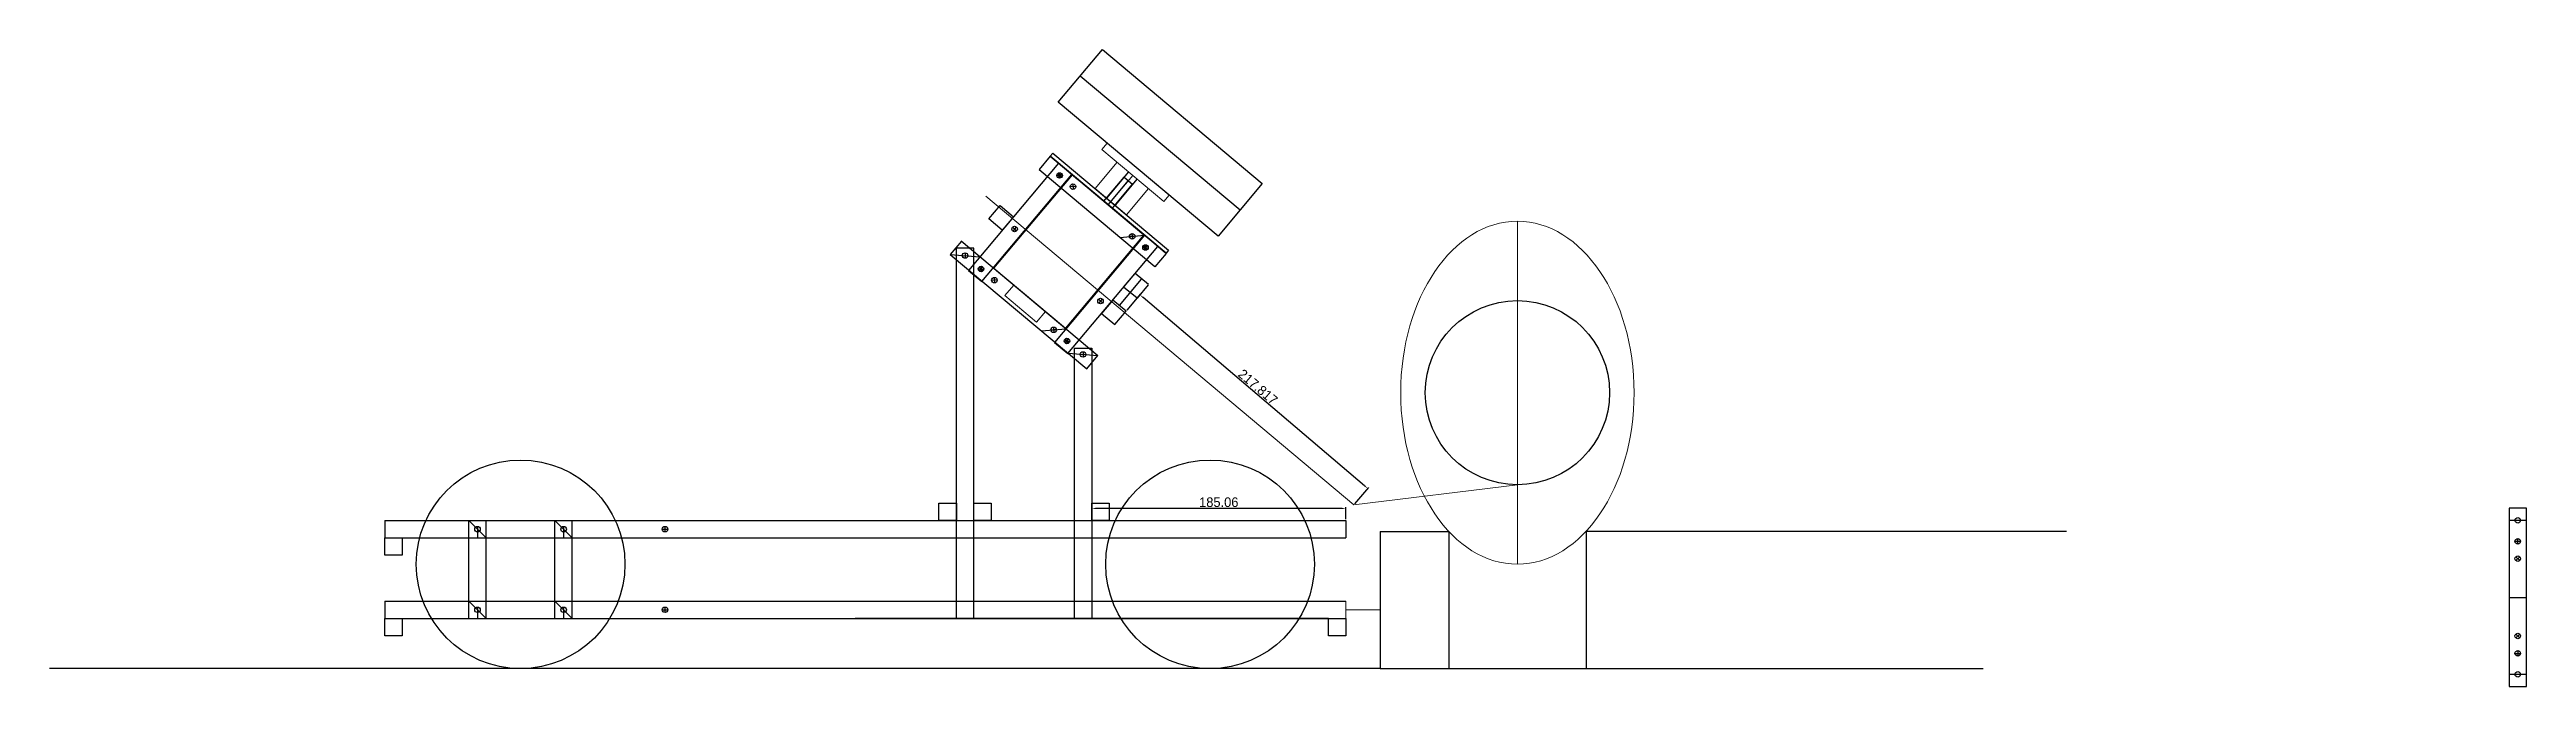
# Model space of a CAD drawing. Header units: millimetres. Extents: x -15418 to 43885, y -27590 to 23052.
# Drawn here: x 36171 to 37975, y -4907 to -4443 of the extents above; entities that cross this region are included whole.
import ezdxf

# ---------------------------------------------------------------- set-up
doc = ezdxf.new("R2010")
doc.units = ezdxf.units.MM
doc.header["$LTSCALE"] = 0.5
doc.layers.get('0').update_dxf_attribs({"lineweight": 5})
doc.layers.get('Defpoints').update_dxf_attribs({"color": 4})
for name, color, linetype in [('Layer1', 1, 'Continuous'), ('Layer2', 2, 'Continuous'), ('Layer3', 9, 'Continuous')]:
    doc.layers.add(name, color=color, linetype=linetype)
doc.layers.add('Layer5', color=51, linetype='Continuous', lineweight=5)
doc.layers.add('Layer9', color=3, linetype='Continuous', lineweight=5)
doc.dimstyles.new('ISO-25', dxfattribs={"dimtxt": 7, "dimasz": 3, "dimexe": 1, "dimexo": 1, "dimgap": 1, "dimtad": 1, "dimtoh": 1, "dimdec": 3, "dimdsep": 46, "dimtxsty": 'Standard', "dimcen": 2.5, "dimadec": 0, "dimazin": 0, "dimtfac": 1, "dimtdec": 3, "dimtmove": 0, "dimatfit": 3, "dimfxl": 1, "dimarcsym": 1})

msp = doc.modelspace()

# ---------------------------------------------------------------- blocks, each defined once
blk = doc.blocks.new('*D108')
at = {"layer": 'Defpoints', "color": 0, "transparency": 16777216}
for p in [(36929.9, -4777.1), (36929.9, -4785.9), (37114.9, -4785.9)]:
    blk.add_point(p, dxfattribs=at)
at = {"layer": 'Layer9', "color": 0, "lineweight": -2, "transparency": 16777216}
for p, q in [((36929.9, -4784.9), (36929.9, -4776.1)), ((37111.9, -4777.1), (36932.9, -4777.1)), ((37114.9, -4784.9), (37114.9, -4776.1))]:
    blk.add_line(p, q, dxfattribs=at)
at = {"layer": 'Layer9', "color": 0, "transparency": 16777216}
for points in [[(36932.9, -4776.6), (36932.9, -4777.6), (36929.9, -4777.1)], [(37111.9, -4776.6), (37111.9, -4777.6), (37114.9, -4777.1)]]:
    blk.add_solid(points, dxfattribs=at)
at = {"layer": 'Layer9', "color": 0, "transparency": 16777216, "insert": (37022.4, -4772.6), "char_height": 7, "attachment_point": 5}
blk.add_mtext('185.06', dxfattribs=at)
blk = doc.blocks.new('*D110')
at = {"layer": 'Defpoints', "color": 0, "transparency": 16777216}
for p in [(36954.9, -4633.3), (36965, -4621.4), (37120.8, -4774.5)]:
    blk.add_point(p, dxfattribs=at)
at = {"layer": 'Layer9', "color": 0, "lineweight": -2, "transparency": 16777216}
for p, q in [((36955.6, -4632.6), (36965.7, -4620.7)), ((37128.6, -4760.7), (36967.3, -4623.4)), ((37121.5, -4773.7), (37131.6, -4761.8))]:
    blk.add_line(p, q, dxfattribs=at)
at = {"layer": 'Layer9', "color": 0, "transparency": 16777216}
for points in [[(36967.6, -4623), (36967, -4623.8), (36965, -4621.4)], [(37129, -4760.3), (37128.3, -4761), (37130.9, -4762.6)]]:
    blk.add_solid(points, dxfattribs=at)
at = {"layer": 'Layer9', "color": 0, "transparency": 16777216, "insert": (37050.9, -4688.6), "char_height": 7, "attachment_point": 5, "rotation": 319.604}
blk.add_mtext('217.817', dxfattribs=at)

# ---------------------------------------------------------------- dimensions: what is measured, and where the dimension line sits
at = {"layer": 'Layer9', "transparency": 33554661}
dim = msp.add_aligned_dim(p1=(37120.8118, -4774.4893), p2=(36954.9259, -4633.3294), distance=-15.6076, dimstyle='ISO-25', dxfattribs=at)
dim.commit()
dim.dimension.update_dxf_attribs({"geometry": '*D110', "text_midpoint": (37050.8999, -4688.5957)})
dim = msp.add_linear_dim(base=(36929.8573, -4777.0617), p1=(37114.9173, -4785.8767), p2=(36929.8573, -4785.8767), dimstyle='ISO-25', dxfattribs=at)
dim.commit()
dim.dimension.update_dxf_attribs({"geometry": '*D108', "text_midpoint": (37022.3873, -4772.5617)})

# ---------------------------------------------------------------- linework, layer by layer
at = {"transparency": 33554661}
for p, q in [((36948.3294, -4524.6671), (36932.2597, -4543.8182)), ((36937.2217, -4515.3467), (36941.0785, -4510.7504)), ((36982.4184, -4553.2711), (36937.2217, -4515.3467)), ((36941.0785, -4510.7504), (36986.2751, -4548.6749)), ((36915.7765, -4533.9034), (36858.5684, -4602.0813)), ((36955.241, -4563.1018), (36932.2597, -4543.8182)), ((36959.8201, -4534.3089), (36943.7504, -4553.46)), ((36971.3107, -4543.9507), (36955.241, -4563.1018)), ((36986.2751, -4548.6749), (36982.4184, -4553.2711)), ((36910.6594, -4645.7909), (36967.8675, -4577.6129)), ((36858.5684, -4602.0813), (36910.6594, -4645.7909)), ((36873.1232, -4614.2943), (36866.6632, -4621.993)), ((36896.1046, -4633.5779), (36873.1232, -4614.2943)), ((36866.6632, -4621.993), (36889.6446, -4641.2767)), ((36889.6446, -4641.2767), (36896.1046, -4633.5779))]:
    msp.add_line(p, q, dxfattribs=at)
at = {"layer": 'Layer1', "transparency": 33554661}
for p, q in [((36905.4574, -4480.8608), (36937.5968, -4442.5586)), ((36937.5968, -4442.5586), (37054.0355, -4540.2623)), ((36921.5271, -4461.7097), (37037.9658, -4559.4134)), ((37021.8962, -4578.5645), (36905.4574, -4480.8608)), ((36905.6647, -4525.4186), (36840.1004, -4603.5551)), ((36899.6896, -4520.4048), (36891.5262, -4530.1336)), ((36899.6896, -4520.4048), (36901.6179, -4518.1067)), ((36983.9544, -4591.1115), (36899.6896, -4520.4048)), ((36899.6896, -4520.4048), (36983.9544, -4591.1115)), ((36910.1078, -4529.1467), (36900.379, -4520.9833)), ((36901.6179, -4518.1067), (36985.8828, -4588.8133)), ((36915.3935, -4533.582), (36905.6647, -4525.4186)), ((36849.8291, -4611.7185), (36915.3935, -4533.582)), ((36891.5262, -4530.1336), (36975.791, -4600.8402)), ((36908.4398, -4534.1904), (36904.455, -4534.539)), ((36907.9795, -4535.6502), (36904.9153, -4533.0791)), ((36905.1618, -4535.8968), (36907.733, -4532.8326)), ((36906.6217, -4536.3571), (36906.2731, -4532.3723)), ((36910.1078, -4529.1467), (36919.8365, -4537.3102)), ((36918.1685, -4542.3538), (36914.1838, -4542.7024)), ((36915.7765, -4533.9034), (36967.8675, -4577.6129)), ((36916.0018, -4540.5357), (36916.3505, -4544.5205)), ((36938.7578, -4553.187), (36953.5419, -4535.568)), ((36941.822, -4555.7582), (36956.6061, -4538.1391)), ((36944.8862, -4558.3293), (36959.6703, -4540.7103)), ((36953.5419, -4535.568), (36959.6703, -4540.7103)), ((37054.0355, -4540.2623), (37021.8962, -4578.5645)), ((36854.9904, -4566.0522), (36863.1538, -4556.3234)), ((36863.1538, -4556.3234), (36872.8825, -4564.4868)), ((36872.8825, -4564.4868), (36864.7191, -4574.2156)), ((36938.7578, -4553.187), (36944.8862, -4558.3293)), ((36834.9339, -4582.2497), (36826.7705, -4591.9784)), ((36834.821, -4582.1549), (36934.4068, -4665.7173)), ((36864.7191, -4574.2156), (36854.9904, -4566.0522)), ((36872.1331, -4572.1474), (36875.1973, -4574.7185)), ((36874.9508, -4571.9008), (36872.3796, -4574.965)), ((36968.2505, -4577.9343), (36902.6862, -4656.0709)), ((36950.3584, -4579.4997), (36968.2505, -4577.9343)), ((36961.2968, -4578.5427), (36957.3121, -4578.8913)), ((36959.1301, -4576.7246), (36959.4788, -4580.7094)), ((36973.5362, -4582.3696), (36963.8075, -4574.2062)), ((36977.9793, -4586.0977), (36968.2505, -4577.9343)), ((36973.5362, -4582.3696), (36983.265, -4590.533)), ((36826.6576, -4591.8837), (36926.2434, -4675.4461)), ((36826.7705, -4591.9784), (36926.2434, -4675.4461)), ((36826.7705, -4591.9784), (36848.4566, -4593.5965)), ((36831.2673, -4857.3267), (36831.2673, -4587.3267)), ((36843.9673, -4587.3267), (36831.2673, -4587.3267)), ((36837.6136, -4590.7875), (36837.6136, -4594.7875)), ((36843.9673, -4857.3267), (36843.9673, -4587.3267)), ((36849.065, -4600.5502), (36849.4136, -4604.535)), ((36912.415, -4664.2343), (36977.9793, -4586.0977)), ((36971.0256, -4586.7061), (36967.0408, -4587.0547)), ((36967.5011, -4585.5948), (36970.5653, -4588.166)), ((36967.7476, -4588.4125), (36970.3188, -4585.3483)), ((36969.2075, -4588.8728), (36968.8589, -4584.888)), ((36984.0547, -4591.1956), (36975.8913, -4600.9244)), ((36985.8828, -4588.8133), (36983.9544, -4591.1115)), ((36840.1004, -4603.5551), (36849.8291, -4611.7185)), ((36847.2469, -4602.7169), (36851.2317, -4602.3683)), ((36850.7714, -4603.8282), (36847.7072, -4601.257)), ((36847.9537, -4604.0747), (36850.5249, -4601.0105)), ((36860.9604, -4610.5317), (36856.9757, -4610.8803)), ((36858.7937, -4608.7136), (36859.1424, -4612.6984)), ((36950.0615, -4629.2477), (36966.1312, -4610.0966)), ((36953.1034, -4615.7437), (36961.2668, -4606.0149)), ((36962.8322, -4623.9071), (36953.1034, -4615.7437)), ((36971.1751, -4613.9643), (36961.4464, -4605.8009)), ((36970.9956, -4614.1783), (36962.8322, -4623.9071)), ((36934.719, -4624.6631), (36937.7831, -4627.2343)), ((36937.5366, -4624.4166), (36934.9655, -4627.4808)), ((36945.1971, -4625.166), (36937.0337, -4634.8948)), ((36937.0337, -4634.8948), (36946.7625, -4643.0582)), ((36954.9259, -4633.3294), (36945.1971, -4625.166)), ((36946.7625, -4643.0582), (36954.9259, -4633.3294)), ((36893.1503, -4647.6776), (36911.0424, -4646.1123)), ((36904.0887, -4646.7207), (36900.104, -4647.0693)), ((36901.922, -4644.9026), (36902.2707, -4648.8874)), ((36910.293, -4653.7728), (36913.3572, -4656.3439)), ((36910.5395, -4656.5905), (36913.1107, -4653.5263)), ((36911.6508, -4653.066), (36911.9994, -4657.0508)), ((36902.6862, -4656.0709), (36912.415, -4664.2343)), ((36909.8327, -4655.2327), (36913.8175, -4654.8841)), ((36912.6078, -4664.0045), (36934.4068, -4665.7173)), ((36917.1573, -4660.3374), (36917.1573, -4857.3267)), ((36917.1573, -4660.3374), (36929.8573, -4660.3374)), ((36923.5073, -4662.8609), (36923.5073, -4666.8609)), ((36926.2434, -4675.4461), (36934.4068, -4665.7173)), ((36929.8573, -4660.3374), (36929.8573, -4857.3267)), ((36818.5673, -4773.1767), (36831.2673, -4773.1767)), ((36818.5673, -4785.8767), (36818.5673, -4773.1767)), ((36831.2673, -4773.1767), (36831.2673, -4785.8767)), ((36843.9673, -4773.1767), (36856.6673, -4773.1767)), ((36843.9673, -4785.8767), (36843.9673, -4773.1767)), ((36856.6673, -4773.1767), (36856.6673, -4785.8767)), ((36929.8573, -4773.1767), (36942.5573, -4773.1767)), ((36929.8573, -4785.8767), (36929.8573, -4773.1767)), ((36942.5573, -4773.1767), (36942.5573, -4785.8767)), ((37962.211, -4776.9133), (37962.211, -4906.9133)), ((37974.911, -4776.9133), (37962.211, -4776.9133)), ((37974.911, -4906.9133), (37974.911, -4776.9133)), ((36414.9173, -4798.5767), (36427.6173, -4798.5767)), ((36414.9173, -4811.2767), (36414.9173, -4798.5767)), ((36427.6173, -4798.5767), (36427.6173, -4811.2767)), ((36476.1173, -4857.3267), (36476.1173, -4785.8767)), ((36476.1173, -4785.8767), (36488.8173, -4785.8767)), ((36476.1173, -4798.5767), (36488.8173, -4798.5767)), ((36482.4673, -4790.2267), (36482.4673, -4798.5767)), ((36482.4673, -4790.2267), (36482.4673, -4798.5767)), ((36488.8173, -4857.3267), (36488.8173, -4785.8767)), ((36538.8173, -4857.3267), (36538.8173, -4785.8767)), ((36538.8173, -4785.8767), (36551.5173, -4785.8767)), ((36538.8173, -4798.5767), (36551.5173, -4798.5767)), ((36545.1673, -4790.2267), (36545.1673, -4798.5767)), ((36545.1673, -4790.2267), (36545.1673, -4798.5767)), ((36551.5173, -4857.3267), (36551.5173, -4785.8767)), ((36612.7173, -4785.8767), (36625.4173, -4785.8767)), ((36612.7173, -4798.5767), (36625.4173, -4798.5767)), ((36617.0673, -4792.2267), (36621.0673, -4792.2267)), ((36619.0673, -4794.2267), (36619.0673, -4790.2267)), ((36831.2673, -4785.8767), (36818.5673, -4785.8767)), ((36856.6673, -4785.8767), (36843.9673, -4785.8767)), ((36942.5573, -4785.8767), (36929.8573, -4785.8767)), ((37139.9173, -4793.8267), (37139.9173, -4893.8267)), ((37139.9173, -4793.8267), (37189.9173, -4793.8267)), ((37189.9173, -4793.8267), (37189.9173, -4893.8267)), ((37639.9173, -4793.8267), (37289.9173, -4793.8267)), ((37289.9173, -4793.8267), (37289.9173, -4893.8267)), ((37974.911, -4785.8133), (37962.211, -4785.8133)), ((37968.561, -4803.057), (37968.561, -4799.057)), ((36427.6173, -4811.2767), (36414.9173, -4811.2767)), ((37966.561, -4801.057), (37970.561, -4801.057)), ((37969.9752, -4815.1775), (37967.1468, -4812.3491)), ((37969.9752, -4812.3491), (37967.1468, -4815.1775)), ((36482.4673, -4848.9767), (36482.4673, -4857.3267)), ((36545.1673, -4848.9767), (36545.1673, -4857.3267)), ((36612.7173, -4844.6267), (36625.4173, -4844.6267)), ((36617.0673, -4850.9767), (36621.0673, -4850.9767)), ((36619.0673, -4852.9767), (36619.0673, -4848.9767)), ((37962.211, -4841.9133), (37974.911, -4841.9133)), ((36414.9173, -4857.3267), (36427.6173, -4857.3267)), ((36414.9173, -4870.0267), (36414.9173, -4857.3267)), ((36427.6173, -4870.0267), (36414.9173, -4870.0267)), ((36427.6173, -4857.3267), (36427.6173, -4870.0267)), ((36476.1173, -4857.3267), (36488.8173, -4857.3267)), ((36538.8173, -4857.3267), (36551.5173, -4857.3267)), ((36612.7173, -4857.3267), (36625.4173, -4857.3267)), ((36643.1117, -4857.3267), (36655.8117, -4857.3267)), ((37102.2173, -4857.3267), (36757.4973, -4857.3267)), ((37102.2173, -4857.3267), (37114.9173, -4857.3267)), ((37102.2173, -4870.0267), (37102.2173, -4857.3267)), ((37114.9173, -4870.0267), (37102.2173, -4870.0267)), ((37114.9173, -4857.3267), (37114.9173, -4870.0267)), ((37969.9752, -4868.6491), (37967.1468, -4871.4775)), ((37969.9752, -4871.4775), (37967.1468, -4868.6491)), ((37966.561, -4882.757), (37970.561, -4882.757)), ((37968.561, -4880.757), (37968.561, -4884.757)), ((37139.9173, -4893.8267), (36170.7232, -4893.8267)), ((37139.9173, -4893.8267), (37579.092, -4893.8267)), ((37962.211, -4898.0133), (37974.911, -4898.0133)), ((37962.211, -4906.9133), (37974.911, -4906.9133))]:
    msp.add_line(p, q, dxfattribs=at)
for centre, radius in [((36906.4474, -4534.3647), 2), ((36906.4474, -4534.3647), 2), ((36916.1761, -4542.5281), 2), ((36873.6652, -4573.4329), 2), ((36959.3044, -4578.717), 2), ((36837.6136, -4592.7875), 2), ((36849.2393, -4602.5426), 2), ((36849.2393, -4602.5426), 2), ((36969.0332, -4586.8804), 2), ((36969.0332, -4586.8804), 2), ((36858.9681, -4610.706), 2), ((36936.251, -4625.9487), 2), ((37239.9173, -4692.7404), 67.1245), ((36902.0964, -4646.895), 2), ((36911.8251, -4655.0584), 2), ((36911.8251, -4655.0584), 2), ((36923.5073, -4664.8609), 2), ((36619.0673, -4792.2267), 2), ((37968.561, -4785.8133), 2), ((37968.561, -4801.057), 2), ((37968.561, -4813.7633), 2), ((36619.0673, -4850.9767), 2), ((37968.561, -4870.0633), 2), ((37968.561, -4882.757), 2), ((37968.561, -4898.0133), 2)]:
    msp.add_circle(centre, radius, dxfattribs=at)
at = {"layer": 'Layer2', "transparency": 33554661}
for p, q in [((36956.7559, -4531.7378), (36940.6862, -4550.8889)), ((36962.8842, -4536.8801), (36946.8145, -4556.0312))]:
    msp.add_line(p, q, dxfattribs=at)
at = {"layer": 'Layer3', "transparency": 33554661}
for p, q in [((36414.9173, -4785.8767), (37114.9173, -4785.8767)), ((36414.9173, -4785.8767), (36414.9173, -4798.5767)), ((36414.9173, -4798.5767), (37114.9173, -4798.5767)), ((36476.1173, -4785.8767), (36488.8173, -4798.5767)), ((36476.1173, -4785.8767), (36488.8173, -4798.5767)), ((36538.8173, -4785.8767), (36551.5173, -4798.5767)), ((36538.8173, -4785.8767), (36551.5173, -4798.5767)), ((36538.8173, -4785.8767), (36551.5173, -4798.5767)), ((36538.8173, -4785.8767), (36551.5173, -4798.5767)), ((37114.9173, -4785.8767), (37114.9173, -4798.5767)), ((36414.9173, -4844.6267), (37114.9173, -4844.6267)), ((36414.9173, -4844.6267), (36414.9173, -4857.3267)), ((36476.1173, -4844.6267), (36488.8173, -4857.3267)), ((36538.8173, -4844.6267), (36551.5173, -4857.3267)), ((36538.8173, -4844.6267), (36551.5173, -4857.3267)), ((36414.9173, -4857.3267), (37114.9173, -4857.3267))]:
    msp.add_line(p, q, dxfattribs=at)
for centre, radius in [((36513.8173, -4817.8267), 76), ((37016.0173, -4817.8267), 76), ((36482.4673, -4792.2267), 2), ((36482.4673, -4792.2267), 2), ((36545.1673, -4792.2267), 2), ((36545.1673, -4792.2267), 2), ((36482.4673, -4850.9767), 2), ((36545.1673, -4850.9767), 2)]:
    msp.add_circle(centre, radius, dxfattribs=at)
at = {"layer": 'Layer5', "transparency": 33554661}
msp.add_line((37239.9173, -4817.7404), (37239.9173, -4567.7404), dxfattribs=at)
msp.add_ellipse((37239.9173, -4692.7404), major_axis=(0, -125), ratio=0.68, dxfattribs=at)
at = {"layer": 'Layer9', "transparency": 33554661}
for p, q in [((37120.8118, -4774.4893), (36852.6962, -4549.5136)), ((37239.9173, -4759.865), (37120.8118, -4774.4893)), ((37114.9173, -4857.3267), (37114.9173, -4844.6267)), ((37114.9173, -4850.9767), (37139.9173, -4850.9767))]:
    msp.add_line(p, q, dxfattribs=at)

msp.set_redraw_order([(e.dxf.handle, doc.entitydb.next_handle()) for e in msp.query("TEXT MTEXT ATTDEF DIMENSION ARC_DIMENSION")])  # texts and dimensions are drawn at this point

doc.saveas('drawing.dxf')
